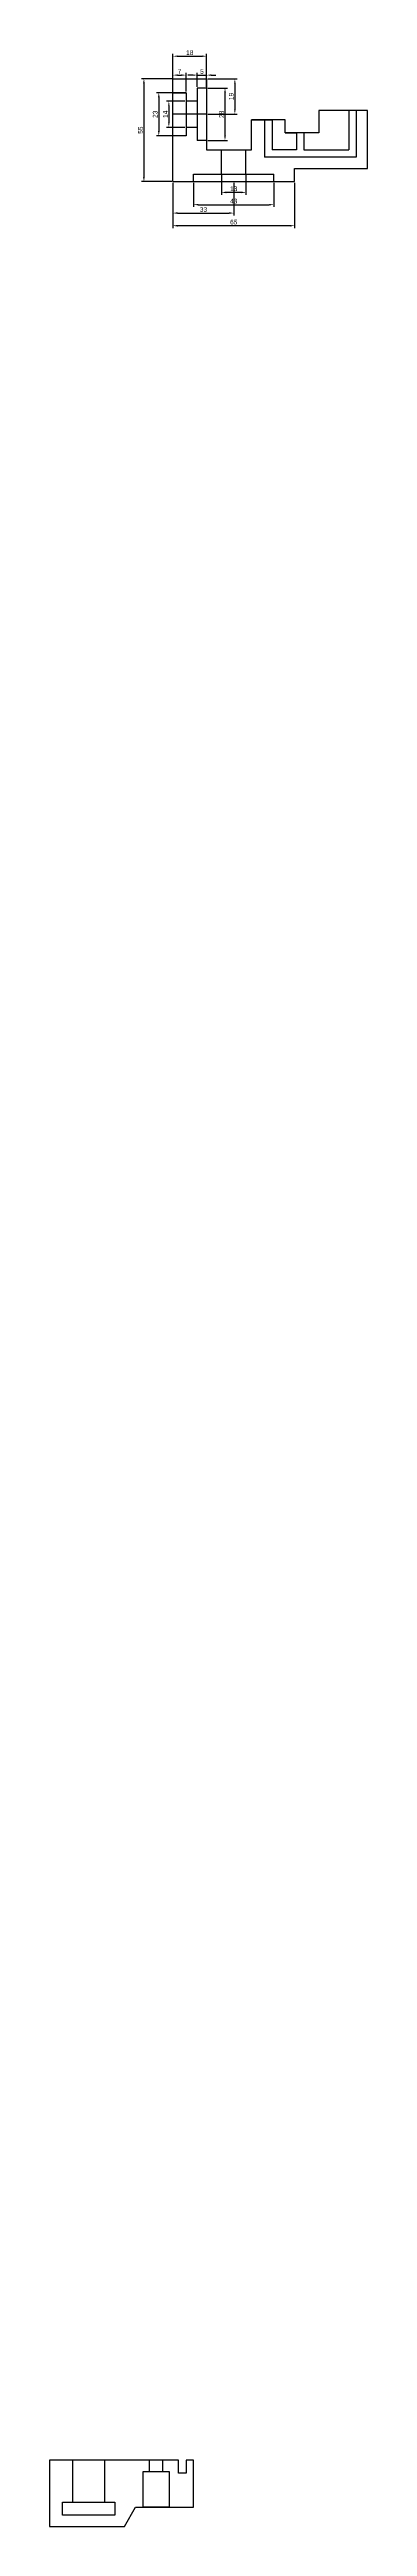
# Model space of a CAD drawing. Header units: millimetres. Extents: x 96 to 2102, y 1468 to 9975.
# Drawn here: x 1769 to 1939, y 4300 to 5623 of the extents above; entities that cross this region are included whole.
import ezdxf

# ---------------------------------------------------------------- set-up
doc = ezdxf.new("R2010")
doc.units = ezdxf.units.MM
doc.linetypes.add('CENTER', pattern=[50.8, 31.75, -6.35, 6.35, -6.35])
for name, color, linetype in [('中心线', 1, 'CENTER'), ('尺寸线', 5, 'Continuous'), ('标题栏', 7, 'Continuous')]:
    doc.layers.add(name, color=color, linetype=linetype)
doc.layers.add('可见的轮廓线', color=3, linetype='Continuous', lineweight=30)
doc.styles.get("Standard").update_dxf_attribs({"font": 'arial.ttf'})
doc.dimstyles.new('ISO-25', dxfattribs={"dimtxt": 2.5, "dimasz": 2.5, "dimexe": 1.25, "dimexo": 0.625, "dimtad": 1, "dimdec": 0, "dimtxsty": 'Standard', "dimcen": 2.5, "dimadec": 0, "dimazin": 0, "dimtfac": 1, "dimtdec": 0, "dimtmove": 0, "dimatfit": 3, "dimfxl": 1, "dimarcsym": 0})

# ---------------------------------------------------------------- blocks, each defined once
blk = doc.blocks.new('*D46')
at = {"layer": 'Defpoints', "color": 0, "transparency": 16777216}
for p in [(1852.8, 5619.1), (1834.8, 5607.1), (1852.8, 5607.1)]:
    blk.add_point(p, dxfattribs=at)
at = {"layer": '尺寸线', "color": 0, "lineweight": -2, "transparency": 16777216}
for p, q in [((1834.8, 5607.8), (1834.8, 5620.4)), ((1837.3, 5619.1), (1850.3, 5619.1)), ((1852.8, 5607.8), (1852.8, 5620.4))]:
    blk.add_line(p, q, dxfattribs=at)
at = {"layer": '尺寸线', "color": 0, "transparency": 16777216}
for points in [[(1837.3, 5619.5), (1837.3, 5618.7), (1834.8, 5619.1)], [(1850.3, 5619.5), (1850.3, 5618.7), (1852.8, 5619.1)]]:
    blk.add_solid(points, dxfattribs=at)
at = {"layer": '尺寸线', "color": 0, "transparency": 16777216, "insert": (1843.8, 5621), "char_height": 2.5, "attachment_point": 5}
blk.add_mtext('18', dxfattribs=at)
blk = doc.blocks.new('*D47')
at = {"layer": 'Defpoints', "color": 0, "transparency": 16777216}
for p in [(1841.8, 5609), (1834.8, 5599.6), (1841.8, 5599.6)]:
    blk.add_point(p, dxfattribs=at)
at = {"layer": '尺寸线', "color": 0, "lineweight": -2, "transparency": 16777216}
for p, q in [((1834.8, 5600.3), (1834.8, 5610.2)), ((1837.3, 5609), (1839.3, 5609)), ((1841.8, 5600.3), (1841.8, 5610.2))]:
    blk.add_line(p, q, dxfattribs=at)
at = {"layer": '尺寸线', "color": 0, "transparency": 16777216}
for points in [[(1837.3, 5609.4), (1837.3, 5608.6), (1834.8, 5609)], [(1839.3, 5609.4), (1839.3, 5608.6), (1841.8, 5609)]]:
    blk.add_solid(points, dxfattribs=at)
at = {"layer": '尺寸线', "color": 0, "transparency": 16777216, "insert": (1838.3, 5610.9), "char_height": 2.5, "attachment_point": 5}
blk.add_mtext('7', dxfattribs=at)
blk = doc.blocks.new('*D48')
at = {"layer": 'Defpoints', "color": 0, "transparency": 16777216}
for p in [(1852.8, 5609), (1847.8, 5602.1), (1852.8, 5602.1)]:
    blk.add_point(p, dxfattribs=at)
at = {"layer": '尺寸线', "color": 0, "lineweight": -2, "transparency": 16777216}
for p, q in [((1845.3, 5609), (1842.8, 5609)), ((1847.8, 5602.8), (1847.8, 5610.2)), ((1847.8, 5609), (1852.8, 5609)), ((1852.8, 5602.8), (1852.8, 5610.2)), ((1855.3, 5609), (1857.8, 5609))]:
    blk.add_line(p, q, dxfattribs=at)
at = {"layer": '尺寸线', "color": 0, "transparency": 16777216}
for points in [[(1845.3, 5609.4), (1845.3, 5608.6), (1847.8, 5609)], [(1855.3, 5609.4), (1855.3, 5608.6), (1852.8, 5609)]]:
    blk.add_solid(points, dxfattribs=at)
at = {"layer": '尺寸线', "color": 0, "transparency": 16777216, "insert": (1850.3, 5610.9), "char_height": 2.5, "attachment_point": 5}
blk.add_mtext('5', dxfattribs=at)
blk = doc.blocks.new('*D49')
at = {"layer": 'Defpoints', "color": 0, "transparency": 16777216}
for p in [(1834.8, 5599.6), (1827.2, 5576.6), (1834.8, 5576.6)]:
    blk.add_point(p, dxfattribs=at)
at = {"layer": '尺寸线', "color": 0, "lineweight": -2, "transparency": 16777216}
for p, q in [((1834.2, 5599.6), (1826, 5599.6)), ((1827.2, 5597.1), (1827.2, 5579.1)), ((1834.2, 5576.6), (1826, 5576.6))]:
    blk.add_line(p, q, dxfattribs=at)
at = {"layer": '尺寸线', "color": 0, "transparency": 16777216}
for points in [[(1826.8, 5597.1), (1827.7, 5597.1), (1827.2, 5599.6)], [(1826.8, 5579.1), (1827.7, 5579.1), (1827.2, 5576.6)]]:
    blk.add_solid(points, dxfattribs=at)
at = {"layer": '尺寸线', "color": 0, "transparency": 16777216, "insert": (1825.3, 5588.1), "char_height": 2.5, "attachment_point": 5, "rotation": 90}
blk.add_mtext('23', dxfattribs=at)
blk = doc.blocks.new('*D50')
at = {"layer": 'Defpoints', "color": 0, "transparency": 16777216}
for p in [(1841.8, 5595.1), (1832.6, 5581.1), (1841.8, 5581.1)]:
    blk.add_point(p, dxfattribs=at)
at = {"layer": '尺寸线', "color": 0, "lineweight": -2, "transparency": 16777216}
for p, q in [((1841.2, 5595.1), (1831.4, 5595.1)), ((1832.6, 5592.6), (1832.6, 5583.6)), ((1841.2, 5581.1), (1831.4, 5581.1))]:
    blk.add_line(p, q, dxfattribs=at)
at = {"layer": '尺寸线', "color": 0, "transparency": 16777216}
for points in [[(1832.2, 5592.6), (1833, 5592.6), (1832.6, 5595.1)], [(1832.2, 5583.6), (1833, 5583.6), (1832.6, 5581.1)]]:
    blk.add_solid(points, dxfattribs=at)
at = {"layer": '尺寸线', "color": 0, "transparency": 16777216, "insert": (1830.7, 5588.1), "char_height": 2.5, "attachment_point": 5, "rotation": 90}
blk.add_mtext('14', dxfattribs=at)
blk = doc.blocks.new('*D51')
at = {"layer": 'Defpoints', "color": 0, "transparency": 16777216}
for p in [(1834.8, 5607.1), (1819.3, 5552.1), (1834.8, 5552.1)]:
    blk.add_point(p, dxfattribs=at)
at = {"layer": '尺寸线', "color": 0, "lineweight": -2, "transparency": 16777216}
for p, q in [((1834.2, 5607.1), (1818, 5607.1)), ((1819.3, 5604.6), (1819.3, 5554.6)), ((1834.2, 5552.1), (1818, 5552.1))]:
    blk.add_line(p, q, dxfattribs=at)
at = {"layer": '尺寸线', "color": 0, "transparency": 16777216}
for points in [[(1818.8, 5604.6), (1819.7, 5604.6), (1819.3, 5607.1)], [(1818.8, 5554.6), (1819.7, 5554.6), (1819.3, 5552.1)]]:
    blk.add_solid(points, dxfattribs=at)
at = {"layer": '尺寸线', "color": 0, "transparency": 16777216, "insert": (1817.4, 5579.6), "char_height": 2.5, "attachment_point": 5, "rotation": 90}
blk.add_mtext('55', dxfattribs=at)
blk = doc.blocks.new('*D52')
at = {"layer": 'Defpoints', "color": 0, "transparency": 16777216}
for p in [(1852.8, 5602.1), (1852.8, 5574.1), (1862.6, 5574.1)]:
    blk.add_point(p, dxfattribs=at)
at = {"layer": '尺寸线', "color": 0, "lineweight": -2, "transparency": 16777216}
for p, q in [((1853.5, 5602.1), (1863.9, 5602.1)), ((1862.6, 5599.6), (1862.6, 5576.6)), ((1853.5, 5574.1), (1863.9, 5574.1))]:
    blk.add_line(p, q, dxfattribs=at)
at = {"layer": '尺寸线', "color": 0, "transparency": 16777216}
for points in [[(1862.2, 5599.6), (1863.1, 5599.6), (1862.6, 5602.1)], [(1862.2, 5576.6), (1863.1, 5576.6), (1862.6, 5574.1)]]:
    blk.add_solid(points, dxfattribs=at)
at = {"layer": '尺寸线', "color": 0, "transparency": 16777216, "insert": (1860.7, 5588.1), "char_height": 2.5, "attachment_point": 5, "rotation": 90}
blk.add_mtext('28', dxfattribs=at)
blk = doc.blocks.new('*D53')
at = {"layer": 'Defpoints', "color": 0, "transparency": 16777216}
for p in [(1852.8, 5607.1), (1852.8, 5588.1), (1867.9, 5588.1)]:
    blk.add_point(p, dxfattribs=at)
at = {"layer": '尺寸线', "color": 0, "lineweight": -2, "transparency": 16777216}
for p, q in [((1853.5, 5607.1), (1869.2, 5607.1)), ((1867.9, 5604.6), (1867.9, 5590.6)), ((1853.5, 5588.1), (1869.2, 5588.1))]:
    blk.add_line(p, q, dxfattribs=at)
at = {"layer": '尺寸线', "color": 0, "transparency": 16777216}
for points in [[(1867.5, 5604.6), (1868.3, 5604.6), (1867.9, 5607.1)], [(1867.5, 5590.6), (1868.3, 5590.6), (1867.9, 5588.1)]]:
    blk.add_solid(points, dxfattribs=at)
at = {"layer": '尺寸线', "color": 0, "transparency": 16777216, "insert": (1866, 5597.6), "char_height": 2.5, "attachment_point": 5, "rotation": 90}
blk.add_mtext('19', dxfattribs=at)
blk = doc.blocks.new('*D54')
at = {"layer": 'Defpoints', "color": 0, "transparency": 16777216}
for p in [(1860.8, 5556.1), (1873.8, 5556.1), (1873.8, 5546.4)]:
    blk.add_point(p, dxfattribs=at)
at = {"layer": '尺寸线', "color": 0, "lineweight": -2, "transparency": 16777216}
for p, q in [((1860.8, 5555.5), (1860.8, 5545.1)), ((1863.3, 5546.4), (1871.3, 5546.4)), ((1873.8, 5555.5), (1873.8, 5545.1))]:
    blk.add_line(p, q, dxfattribs=at)
at = {"layer": '尺寸线', "color": 0, "transparency": 16777216}
for points in [[(1863.3, 5546.8), (1863.3, 5545.9), (1860.8, 5546.4)], [(1871.3, 5546.8), (1871.3, 5545.9), (1873.8, 5546.4)]]:
    blk.add_solid(points, dxfattribs=at)
at = {"layer": '尺寸线', "color": 0, "transparency": 16777216, "insert": (1867.3, 5548.3), "char_height": 2.5, "attachment_point": 5}
blk.add_mtext('13', dxfattribs=at)
blk = doc.blocks.new('*D55')
at = {"layer": 'Defpoints', "color": 0, "transparency": 16777216}
for p in [(1845.8, 5552.1), (1888.8, 5552.1), (1888.8, 5539.8)]:
    blk.add_point(p, dxfattribs=at)
at = {"layer": '尺寸线', "color": 0, "lineweight": -2, "transparency": 16777216}
for p, q in [((1845.8, 5551.5), (1845.8, 5538.6)), ((1888.8, 5551.5), (1888.8, 5538.6)), ((1848.3, 5539.8), (1886.3, 5539.8))]:
    blk.add_line(p, q, dxfattribs=at)
at = {"layer": '尺寸线', "color": 0, "transparency": 16777216}
for points in [[(1848.3, 5540.2), (1848.3, 5539.4), (1845.8, 5539.8)], [(1886.3, 5540.2), (1886.3, 5539.4), (1888.8, 5539.8)]]:
    blk.add_solid(points, dxfattribs=at)
at = {"layer": '尺寸线', "color": 0, "transparency": 16777216, "insert": (1867.3, 5541.7), "char_height": 2.5, "attachment_point": 5}
blk.add_mtext('43', dxfattribs=at)
blk = doc.blocks.new('*D56')
at = {"layer": 'Defpoints', "color": 0, "transparency": 16777216}
for p in [(1834.8, 5552.1), (1867.3, 5552.1), (1867.3, 5535.3)]:
    blk.add_point(p, dxfattribs=at)
at = {"layer": '尺寸线', "color": 0, "lineweight": -2, "transparency": 16777216}
for p, q in [((1834.8, 5551.5), (1834.8, 5534.1)), ((1867.3, 5551.5), (1867.3, 5534.1)), ((1837.3, 5535.3), (1864.8, 5535.3))]:
    blk.add_line(p, q, dxfattribs=at)
at = {"layer": '尺寸线', "color": 0, "transparency": 16777216}
for points in [[(1837.3, 5535.8), (1837.3, 5534.9), (1834.8, 5535.3)], [(1864.8, 5535.8), (1864.8, 5534.9), (1867.3, 5535.3)]]:
    blk.add_solid(points, dxfattribs=at)
at = {"layer": '尺寸线', "color": 0, "transparency": 16777216, "insert": (1851.1, 5537.2), "char_height": 2.5, "attachment_point": 5}
blk.add_mtext('33', dxfattribs=at)
blk = doc.blocks.new('*D57')
at = {"layer": 'Defpoints', "color": 0, "transparency": 16777216}
for p in [(1834.8, 5552.1), (1899.8, 5552.1), (1899.8, 5528.6)]:
    blk.add_point(p, dxfattribs=at)
at = {"layer": '尺寸线', "color": 0, "lineweight": -2, "transparency": 16777216}
for p, q in [((1834.8, 5551.5), (1834.8, 5527.3)), ((1899.8, 5551.5), (1899.8, 5527.3)), ((1837.3, 5528.6), (1897.3, 5528.6))]:
    blk.add_line(p, q, dxfattribs=at)
at = {"layer": '尺寸线', "color": 0, "transparency": 16777216}
for points in [[(1837.3, 5529), (1837.3, 5528.1), (1834.8, 5528.6)], [(1897.3, 5529), (1897.3, 5528.1), (1899.8, 5528.6)]]:
    blk.add_solid(points, dxfattribs=at)
at = {"layer": '尺寸线', "color": 0, "transparency": 16777216, "insert": (1867.3, 5530.5), "char_height": 2.5, "attachment_point": 5}
blk.add_mtext('65', dxfattribs=at)

msp = doc.modelspace()

# ---------------------------------------------------------------- linework, layer by layer
at = {"layer": '中心线'}
msp.add_line((1852.8, 5588.1), (1834.8, 5588.1), dxfattribs=at)
at = {"layer": '可见的轮廓线'}
for p, q in [((1834.8, 5552.1), (1834.8, 5607.1)), ((1834.8, 5607.1), (1852.8, 5607.1)), ((1841.8, 5599.6), (1834.8, 5599.6)), ((1834.8, 5599.6), (1841.8, 5599.6)), ((1841.8, 5599.6), (1841.8, 5576.6)), ((1852.8, 5602.1), (1847.8, 5602.1)), ((1852.8, 5602.1), (1847.8, 5602.1)), ((1847.8, 5602.1), (1847.8, 5574.1)), ((1852.8, 5607.1), (1852.8, 5569.1)), ((1847.8, 5595.1), (1841.8, 5595.1)), ((1894.8, 5585.1), (1876.8, 5585.1)), ((1876.8, 5569.1), (1876.8, 5585.1)), ((1876.8, 5585.1), (1883.8, 5585.1)), ((1883.8, 5585.1), (1883.8, 5565.1)), ((1883.8, 5585.1), (1887.8, 5585.1)), ((1887.8, 5585.1), (1887.8, 5569.1)), ((1894.8, 5578.1), (1894.8, 5585.1)), ((1932.8, 5590.1), (1912.8, 5590.1)), ((1912.8, 5590.1), (1912.8, 5578.1)), ((1932.8, 5590.1), (1928.8, 5590.1)), ((1928.8, 5590.1), (1928.8, 5569.1)), ((1938.8, 5590.1), (1932.8, 5590.1)), ((1932.8, 5590.1), (1932.8, 5565.1)), ((1938.8, 5559.1), (1938.8, 5590.1)), ((1841.8, 5576.6), (1834.8, 5576.6)), ((1847.8, 5581.1), (1841.8, 5581.1)), ((1852.8, 5574.1), (1847.8, 5574.1)), ((1912.8, 5578.1), (1894.8, 5578.1)), ((1894.8, 5578.1), (1900.8, 5578.1)), ((1900.8, 5578.1), (1900.8, 5569.1)), ((1904.8, 5578.1), (1904.8, 5569.1)), ((1845.8, 5552.1), (1845.8, 5556.1)), ((1845.8, 5552.1), (1845.8, 5556.1)), ((1845.8, 5556.1), (1888.8, 5556.1)), ((1852.8, 5569.1), (1876.8, 5569.1)), ((1860.8, 5556.1), (1860.8, 5569.1)), ((1873.8, 5556.1), (1873.8, 5569.1)), ((1932.8, 5565.1), (1883.8, 5565.1)), ((1900.8, 5569.1), (1887.8, 5569.1)), ((1888.8, 5552.1), (1888.8, 5556.1)), ((1899.8, 5552.1), (1899.8, 5559.1)), ((1899.8, 5559.1), (1938.8, 5559.1)), ((1904.8, 5569.1), (1928.8, 5569.1)), ((1834.8, 5552.1), (1899.8, 5552.1))]:
    msp.add_line(p, q, dxfattribs=at)
at = {"layer": '标题栏'}
for p, q in [((1832.8, 4335.2), (1768.8, 4335.2)), ((1768.8, 4335.2), (1768.8, 4299.8)), ((1781.3, 4312.8), (1781.3, 4335.2)), ((1798.3, 4312.8), (1798.3, 4335.2)), ((1818.8, 4310.2), (1818.8, 4329.2)), ((1818.8, 4329.2), (1832.8, 4329.2)), ((1822.3, 4329.2), (1822.3, 4335.2)), ((1829.3, 4329.2), (1829.3, 4335.2)), ((1837.8, 4335.2), (1832.8, 4335.2)), ((1832.8, 4329.2), (1832.8, 4310.2)), ((1837.8, 4328.2), (1837.8, 4335.2)), ((1841.8, 4328.2), (1837.8, 4328.2)), ((1845.8, 4335.2), (1841.8, 4335.2)), ((1841.8, 4335.2), (1841.8, 4328.2)), ((1845.8, 4310.2), (1845.8, 4335.2)), ((1775.8, 4305.8), (1775.8, 4312.8)), ((1775.8, 4312.8), (1803.8, 4312.8)), ((1803.8, 4312.8), (1803.8, 4305.8)), ((1768.8, 4299.8), (1808.8, 4299.8)), ((1768.8, 4299.8), (1775.8, 4299.8)), ((1803.8, 4305.8), (1775.8, 4305.8)), ((1808.8, 4299.8), (1814.8, 4310.2)), ((1814.8, 4310.2), (1845.8, 4310.2)), ((1832.8, 4310.2), (1818.8, 4310.2))]:
    msp.add_line(p, q, dxfattribs=at)

# ---------------------------------------------------------------- dimensions: what is measured, and where the dimension line sits
at = {"layer": '尺寸线'}
dim = msp.add_linear_dim(base=(1852.8, 5619.1), p1=(1834.8, 5607.1), p2=(1852.8, 5607.1), dimstyle='ISO-25', dxfattribs=at)
dim.commit()
dim.dimension.update_dxf_attribs({"geometry": '*D46', "text_midpoint": (1843.8, 5619.1), "dimtype": 160})
for base, p1, p2, picture, middle in [((1841.8, 5609), (1834.8, 5599.6), (1841.8, 5599.6), '*D47', (1838.3, 5610.9)), ((1852.8, 5609), (1847.8, 5602.1), (1852.8, 5602.1), '*D48', (1850.3, 5610.9)), ((1873.8, 5546.4), (1860.8, 5556.1), (1873.8, 5556.1), '*D54', (1867.3, 5548.3)), ((1867.342569, 5535.3397413), (1834.842569, 5552.1260688), (1867.342569, 5552.1260688), '*D56', (1851.092569, 5537.2420264)), ((1899.8, 5528.6), (1834.8, 5552.1), (1899.8, 5552.1), '*D57', (1867.3, 5530.5)), ((1888.8, 5539.8), (1845.8, 5552.1), (1888.8, 5552.1), '*D55', (1867.3, 5541.7))]:
    dim = msp.add_linear_dim(base=base, p1=p1, p2=p2, dimstyle='ISO-25', dxfattribs=at)
    dim.commit()
    dim.dimension.update_dxf_attribs({"geometry": picture, "text_midpoint": middle})
for base, p1, p2, picture, middle in [((1819.3, 5552.1), (1834.8, 5607.1), (1834.8, 5552.1), '*D51', (1817.4, 5579.6)), ((1827.2, 5576.6), (1834.8, 5599.6), (1834.8, 5576.6), '*D49', (1825.3, 5588.1)), ((1867.9, 5588.1), (1852.8, 5607.1), (1852.8, 5588.1), '*D53', (1866, 5597.6)), ((1862.6, 5574.1), (1852.8, 5602.1), (1852.8, 5574.1), '*D52', (1860.7, 5588.1)), ((1832.6, 5581.1), (1841.8, 5595.1), (1841.8, 5581.1), '*D50', (1830.7, 5588.1))]:
    dim = msp.add_linear_dim(base=base, p1=p1, p2=p2, angle=90, dimstyle='ISO-25', dxfattribs=at)
    dim.commit()
    dim.dimension.update_dxf_attribs({"geometry": picture, "text_midpoint": middle})

doc.saveas('drawing.dxf')
